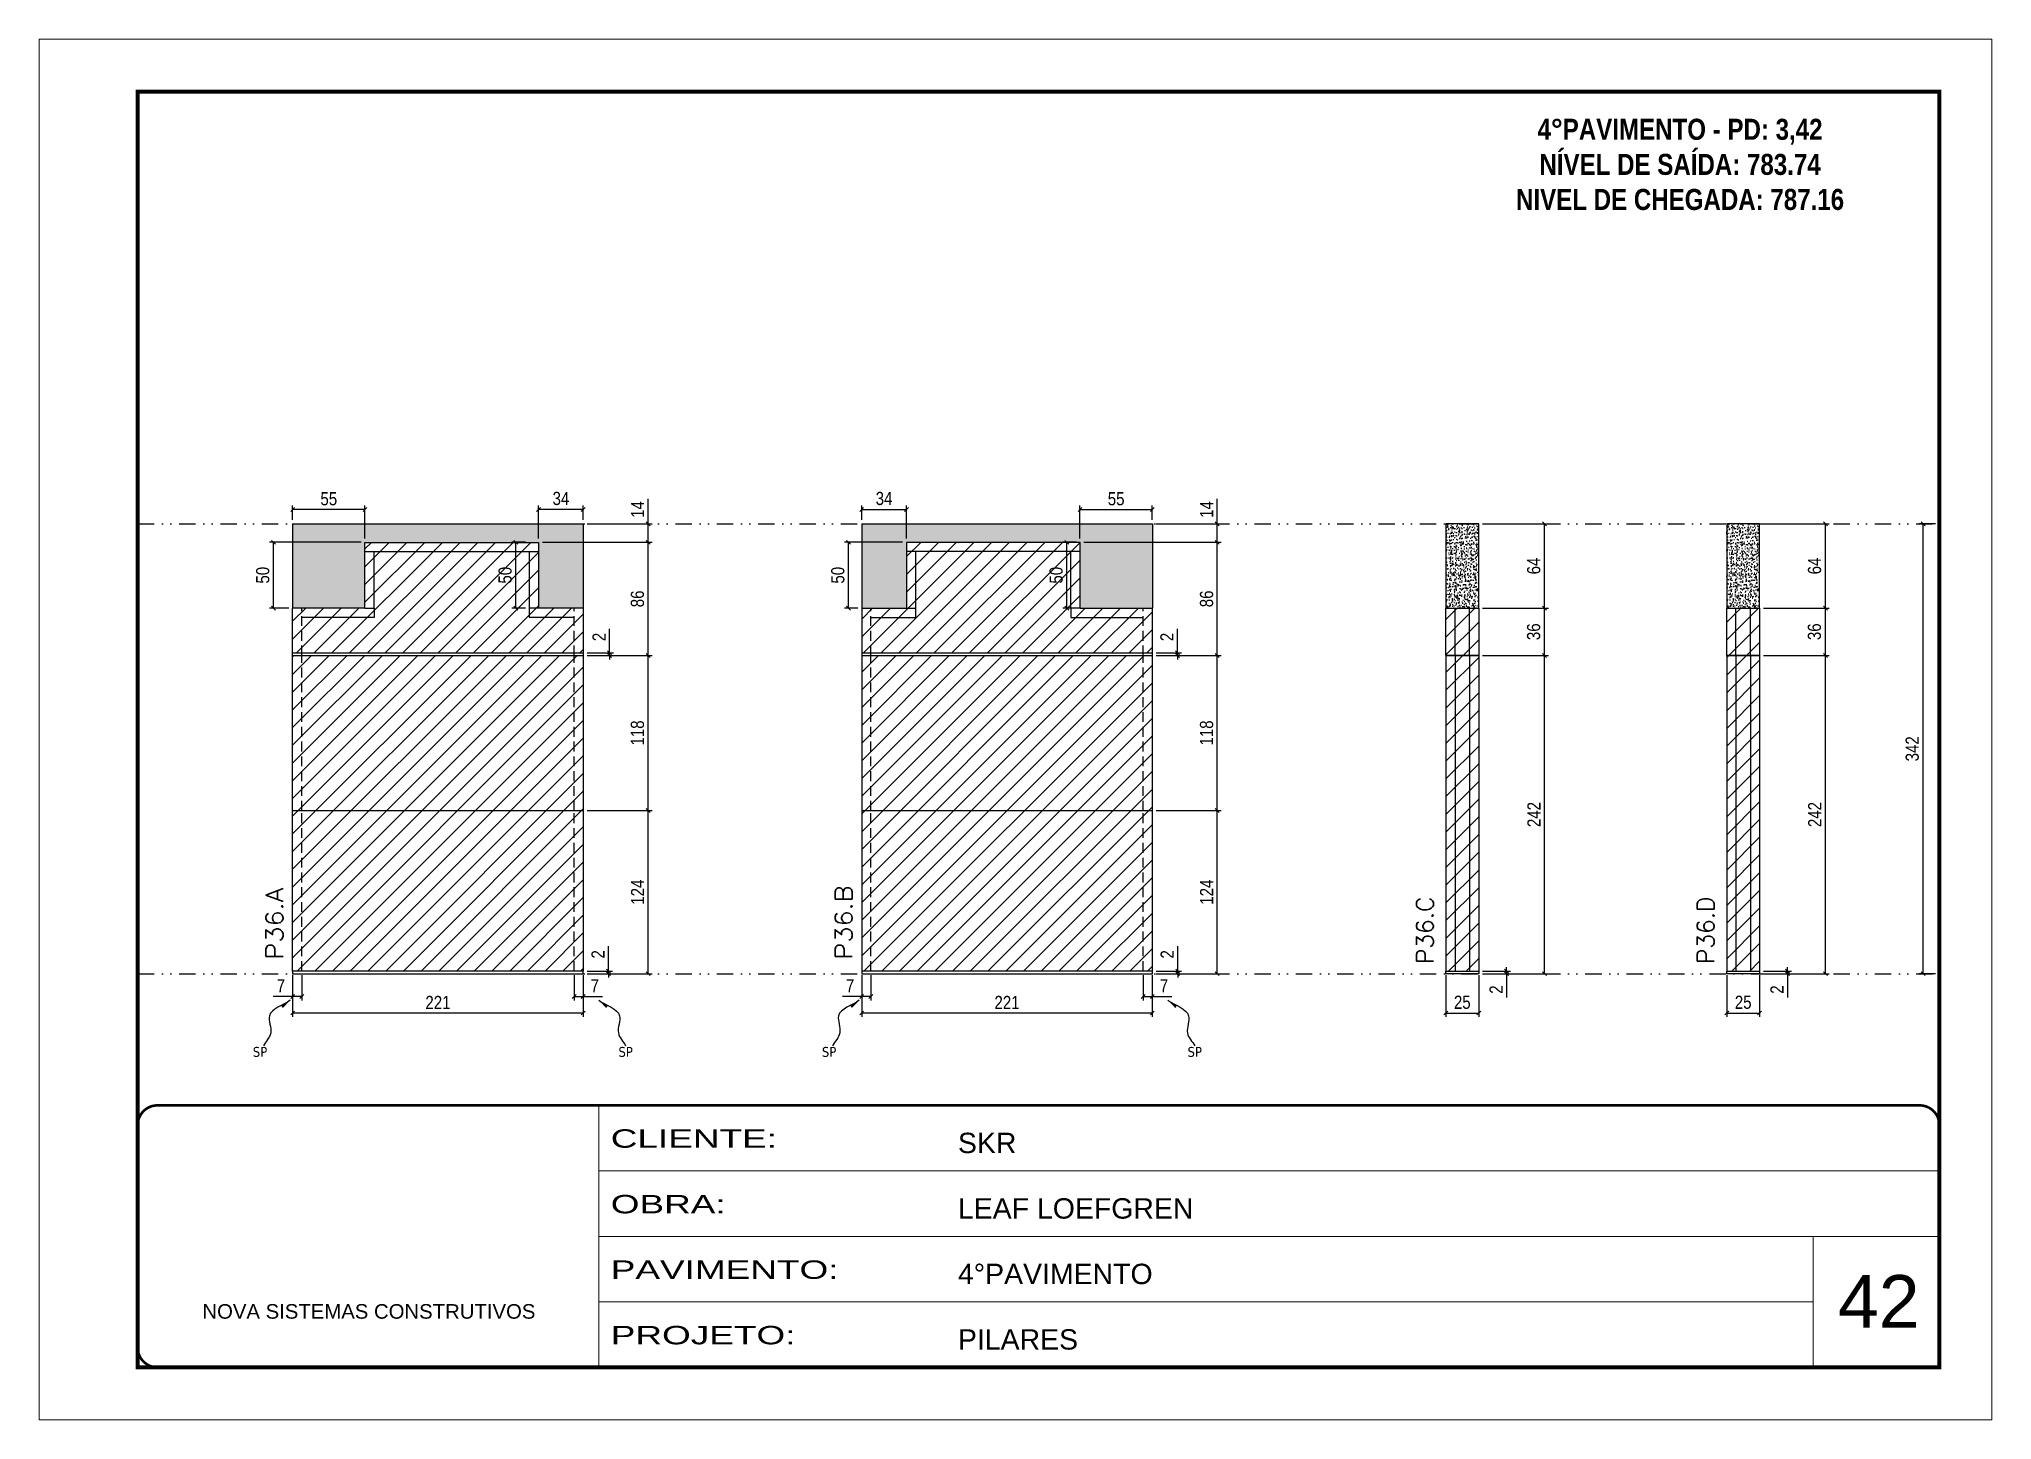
# Model space of a CAD drawing. Extents: x 14400 to 27878, y -21631 to 6985.
# Drawn here: x 15998 to 17483, y -5551 to -4501 of the extents above; entities that cross this region are included whole.
import ezdxf

# ---------------------------------------------------------------- set-up
doc = ezdxf.new("R2010")
doc.units = 0
for name, pattern in [('CONTINUO', [0]), ('DASHED', [0.75, 0.5, -0.25]), ('DIVIDE2', [0.625, 0.25, -0.125, 0, -0.125, 0, -0.125]), ('HIDDEN', [0.375, 0.25, -0.125])]:
    doc.linetypes.add(name, pattern=pattern)
for name, color, linetype, lineweight in [('CARIMBO', 255, 'Continuous', 9), ('Folhas', 255, 'Continuous', 9), ('Hachura', 251, 'Continuous', 9), ('SARRAFO DE PRESSAO', 251, 'DASHED', 9), ('Texto Seção', 7, 'Continuous', 15)]:
    doc.layers.add(name, color=color, linetype=linetype, lineweight=lineweight)
for name, color, linetype in [('COTA', 241, 'Continuous'), ('NOMENCLATURA', 7, 'Continuous'), ('Nível', 160, 'Continuous'), ('Painéis', 200, 'Continuous'), ('SARR_2.2x7', 40, 'Continuous'), ('Sarrafo de Pressão', 42, 'HIDDEN'), ('texto', 7, 'Continuous')]:
    doc.layers.add(name, color=color, linetype=linetype)
doc.styles.add('ARIAL', font='arial.ttf')
doc.styles.add('COTA TECNICA', font='techl___.ttf', dxfattribs={"height": 10})
doc.styles.add('COTA TECNICA-50', font='techl___.ttf', dxfattribs={"height": 10})
doc.styles.add('REGUA-120', font='ROMANS.shx', dxfattribs={"height": 15})
doc.styles.add('ROMANC', font='techb___.ttf', dxfattribs={"height": 2.5})
doc.styles.get("Standard").update_dxf_attribs({"font": 'arial.ttf'})
doc.styles.add('Tecnologia', font='')
doc.styles.get('Tecnologia').set_extended_font_data('Forgotten Futurist')
doc.dimstyles.new('COTA PAINEL-50', dxfattribs={"dimtxt": 10, "dimasz": 3, "dimexe": 3, "dimexo": 3, "dimgap": 3, "dimtad": 1, "dimdec": 1, "dimzin": 12, "dimdsep": 46, "dimtxsty": 'COTA TECNICA-50', "dimblk1": 'OBLIQUE', "dimblk2": 'OBLIQUE', "dimsah": 1, "dimcen": 0.9, "dimclrd": 4, "dimclre": 4, "dimclrt": 240, "dimadec": 1, "dimazin": 3, "dimtfac": 1, "dimtdec": 1, "dimtmove": 0, "dimatfit": 3, "dimfxl": 1, "dimtolj": 1, "dimtzin": 12, "dimarcsym": 0})
doc.dimstyles.new('PAINEL', dxfattribs={"dimtxt": 10, "dimasz": 3, "dimexe": 3, "dimexo": 3, "dimgap": 3, "dimtad": 1, "dimdec": 1, "dimzin": 12, "dimdsep": 46, "dimtxsty": 'COTA TECNICA', "dimblk1": 'OBLIQUE', "dimblk2": 'OBLIQUE', "dimsah": 1, "dimcen": 0.9, "dimclrd": 4, "dimclre": 4, "dimclrt": 240, "dimadec": 1, "dimazin": 3, "dimtfac": 1, "dimtdec": 1, "dimtmove": 0, "dimatfit": 3, "dimfxl": 1, "dimtolj": 1, "dimtzin": 12, "dimarcsym": 0})
doc.dimstyles.get("Standard").update_dxf_attribs({"dimtxt": 0.18, "dimasz": 0.18, "dimexe": 0.18, "dimexo": 0.0625, "dimgap": 0.09, "dimtad": 0, "dimtih": 1, "dimtoh": 1, "dimdec": 4, "dimzin": 0, "dimdsep": 46, "dimtxsty": 'Standard', "dimcen": 0.09, "dimadec": 0, "dimazin": 0, "dimtfac": 1, "dimtdec": 4, "dimtofl": 0, "dimtmove": 0, "dimatfit": 3, "dimfxl": 1, "dimtolj": 1, "dimtzin": 0, "dimarcsym": 0})

msp = doc.modelspace()

# ---------------------------------------------------------------- texts
at = {"layer": 'CARIMBO', "style": 'ARIAL'}
msp.add_text('42', height=40, dxfattribs=at).set_placement((17366.33, -5480.88))
at = {"layer": 'NOMENCLATURA', "color": 2, "insert": (17246.31, -4534.96), "char_height": 16, "attachment_point": 2, "style": 'ROMANC'}
msp.add_mtext_dynamic_manual_height_columns('\\P4°PAVIMENTO - PD: 3,42\\PNÍVEL DE SAÍDA: 783.74\\PNIVEL DE CHEGADA: 787.16', width=432.3511, gutter_width=1, heights=[0], dxfattribs=at)
at = {"layer": 'texto', "color": 0, "char_height": 7.5, "attachment_point": 5}
for insert in [(16166.5, -5271.23), (16444.52, -5271.23), (16599.24, -5271.23), (16877.27, -5271.23)]:
    msp.add_mtext('{\\fTahoma|b0|i0|c0|p34;\\C4;SP}', dxfattribs=dict(at, insert=insert))
at = {"layer": 'Texto Seção', "style": 'REGUA-120', "width": 1.1}
for s, p in [('P36.A', (16184.03, -5200.98)), ('P36.B', (16616.77, -5200.98))]:
    msp.add_text(s, height=13, rotation=90, dxfattribs=at).set_placement(p)
at = {"layer": 'Texto Seção', "char_height": 13, "width": 370.6998, "attachment_point": 7, "rotation": 90, "style": 'REGUA-120'}
for s, insert in [('P36.C', (17058.8, -5204.33)), ('P36.D', (17272.31, -5204.33))]:
    msp.add_mtext(s, dxfattribs=dict(at, insert=insert))

# ---------------------------------------------------------------- blocks, each defined once
blk = doc.blocks.new('9999999999')
at = {"color": 30, "linetype": 'CONTINUO'}
for p, q in [((98564.6, 34230.2), (98564.6, 34429.4)), ((98564.6, 34379.6), (99584, 34379.6)), ((98564.6, 34329.8), (99488, 34329.8)), ((99584, 34329.8), (99488, 34329.8)), ((99488, 34329.8), (99488, 34230.2)), ((98564.6, 34280), (99488, 34280))]:
    blk.add_line(p, q, dxfattribs=at)
at = {"color": 30, "linetype": 'CONTINUO', "const_width": 2}
blk.add_lwpolyline([(99584, 34230.2), (99584, 34414.4, 0.414214), (99569, 34429.4), (98229, 34429.4, 0.414214), (98214, 34414.4), (98214, 34245.2, 0.414214), (98229, 34230.2), (99584, 34230.2)], format="xyb", dxfattribs=at)
at = {"layer": 'Folhas'}
blk.add_lwpolyline([(98139, 34190.2), (99624, 34190.2), (99624, 35240.2), (98139, 35240.2)], close=True, dxfattribs=at)
at = {"layer": 'Folhas', "color": 30, "const_width": 3}
blk.add_lwpolyline([(98214, 34230.2), (99584, 34230.2), (99584, 35200.2), (98214, 35200.2)], close=True, dxfattribs=at)
at = {"color": 7, "linetype": 'Continuous', "ltscale": 5, "style": 'ARIAL'}
for s, height, p in [('SKR', 15.48, (98837.7, 34393.1)), ('LEAF LOEFGREN', 15.483, (98837.7, 34343.3)), ('4°PAVIMENTO', 15.483, (98837.7, 34293.5)), ('NOVA SISTEMAS CONSTRUTIVOS', 11.059, (98263.2, 34267.2)), ('PILARES', 15.48, (98837.7, 34243.7))]:
    blk.add_text(s, height=height, dxfattribs=at).set_placement(p)
at = {"layer": 'Folhas', "color": 7, "style": 'Tecnologia', "width": 1.5}
for s, p in [('CLIENTE:', (98573.7, 34397.2)), ('OBRA:', (98573.7, 34347.3)), ('PAVIMENTO:', (98573.7, 34297.5)), ('PROJETO:', (98573.7, 34247.7))]:
    blk.add_text(s, height=14, dxfattribs=at).set_placement(p)
blk = doc.blocks.new('_Oblique')
at = {"color": 0, "linetype": 'ByBlock', "lineweight": -2}
blk.add_line((-0.5, -0.5), (0.5, 0.5), dxfattribs=at)
blk = doc.blocks.new('*D1681')
at = {"layer": 'COTA', "color": 4, "lineweight": -2, "transparency": 16777216}
for p, q in [((17068.2, -5212.7), (17068.2, -5244.6)), ((17093.2, -5212.7), (17093.2, -5244.6)), ((17068.2, -5241.6), (17093.2, -5241.6))]:
    blk.add_line(p, q, dxfattribs=at)
at = {"layer": 'Defpoints', "color": 0, "transparency": 16777216}
for p in [(17068.2, -5209.7), (17093.2, -5209.7), (17093.2, -5241.6)]:
    blk.add_point(p, dxfattribs=at)
at = {"layer": 'COTA', "color": 4, "lineweight": -2, "transparency": 16777216, "xscale": 3, "yscale": 3, "zscale": 3, "rotation": 180}
blk.add_blockref('_Oblique', (17068.2, -5241.6), dxfattribs=at)
at = {"layer": 'COTA', "color": 4, "lineweight": -2, "transparency": 16777216, "xscale": 3, "yscale": 3, "zscale": 3}
blk.add_blockref('_Oblique', (17093.2, -5241.6), dxfattribs=at)
at = {"layer": 'COTA', "color": 240, "transparency": 16777216, "insert": (17080.7, -5233.5), "char_height": 10, "attachment_point": 5, "style": 'COTA TECNICA'}
blk.add_mtext('\\A1;25', dxfattribs=at)
blk = doc.blocks.new('*D1682')
at = {"layer": 'COTA', "color": 4, "lineweight": -2, "transparency": 16777216}
for p, q in [((17096.2, -5209.7), (17117.4, -5209.7)), ((17096.2, -5211.7), (17117.4, -5211.7)), ((17114.4, -5209.7), (17114.4, -5206.7)), ((17114.4, -5209.7), (17114.4, -5211.7)), ((17114.4, -5211.7), (17114.4, -5229.9))]:
    blk.add_line(p, q, dxfattribs=at)
at = {"layer": 'Defpoints', "color": 0, "transparency": 16777216}
for p in [(17093.2, -5209.7), (17093.2, -5211.7), (17114.4, -5209.7)]:
    blk.add_point(p, dxfattribs=at)
at = {"layer": 'COTA', "color": 4, "lineweight": -2, "transparency": 16777216, "xscale": 3, "yscale": 3, "zscale": 3}
for p, rotation in [((17114.4, -5209.7), 270), ((17114.4, -5211.7), 90)]:
    blk.add_blockref('_Oblique', p, dxfattribs=dict(at, rotation=rotation))
at = {"layer": 'COTA', "color": 240, "transparency": 16777216, "insert": (17106.4, -5223.8), "char_height": 10, "attachment_point": 5, "rotation": 90, "style": 'COTA TECNICA-50'}
blk.add_mtext('\\A1;2', dxfattribs=at)
blk = doc.blocks.new('*D1683')
at = {"layer": 'COTA', "color": 4, "lineweight": -2, "transparency": 16777216}
for p, q in [((17096.2, -4969.7), (17146.2, -4969.7)), ((17143.2, -5211.7), (17143.2, -4969.7)), ((17096.2, -5211.7), (17146.2, -5211.7))]:
    blk.add_line(p, q, dxfattribs=at)
at = {"layer": 'Defpoints', "color": 0, "transparency": 16777216}
for p in [(17093.2, -4969.7), (17143.2, -4969.7), (17093.2, -5211.7)]:
    blk.add_point(p, dxfattribs=at)
at = {"layer": 'COTA', "color": 4, "lineweight": -2, "transparency": 16777216, "xscale": 3, "yscale": 3, "zscale": 3}
for p, rotation in [((17143.2, -4969.7), 90), ((17143.2, -5211.7), 270)]:
    blk.add_blockref('_Oblique', p, dxfattribs=dict(at, rotation=rotation))
at = {"layer": 'COTA', "color": 240, "transparency": 16777216, "insert": (17135.2, -5090.7), "char_height": 10, "attachment_point": 5, "rotation": 90, "style": 'COTA TECNICA-50'}
blk.add_mtext('\\A1;242', dxfattribs=at)
blk = doc.blocks.new('*D1685')
at = {"layer": 'COTA', "color": 4, "lineweight": -2, "transparency": 16777216}
for p, q in [((17096.2, -4869.7), (17146.2, -4869.7)), ((17143.2, -4933.7), (17143.2, -4869.7)), ((17096.2, -4933.7), (17146.2, -4933.7))]:
    blk.add_line(p, q, dxfattribs=at)
at = {"layer": 'Defpoints', "color": 0, "transparency": 16777216}
for p in [(17093.2, -4869.7), (17143.2, -4869.7), (17093.2, -4933.7)]:
    blk.add_point(p, dxfattribs=at)
at = {"layer": 'COTA', "color": 4, "lineweight": -2, "transparency": 16777216, "xscale": 3, "yscale": 3, "zscale": 3}
for p, rotation in [((17143.2, -4869.7), 90), ((17143.2, -4933.7), 270)]:
    blk.add_blockref('_Oblique', p, dxfattribs=dict(at, rotation=rotation))
at = {"layer": 'COTA', "color": 240, "transparency": 16777216, "insert": (17135.1, -4901.7), "char_height": 10, "attachment_point": 5, "rotation": 90, "style": 'COTA TECNICA'}
blk.add_mtext('\\A1;64', dxfattribs=at)
blk = doc.blocks.new('*D1678')
at = {"layer": 'COTA', "color": 4, "lineweight": -2, "transparency": 16777216}
for p, q in [((17281.8, -5212.7), (17281.8, -5244.6)), ((17306.8, -5212.7), (17306.8, -5244.6)), ((17281.8, -5241.6), (17306.8, -5241.6))]:
    blk.add_line(p, q, dxfattribs=at)
at = {"layer": 'Defpoints', "color": 0, "transparency": 16777216}
for p in [(17281.8, -5209.7), (17306.8, -5209.7), (17306.8, -5241.6)]:
    blk.add_point(p, dxfattribs=at)
at = {"layer": 'COTA', "color": 4, "lineweight": -2, "transparency": 16777216, "xscale": 3, "yscale": 3, "zscale": 3, "rotation": 180}
blk.add_blockref('_Oblique', (17281.8, -5241.6), dxfattribs=at)
at = {"layer": 'COTA', "color": 4, "lineweight": -2, "transparency": 16777216, "xscale": 3, "yscale": 3, "zscale": 3}
blk.add_blockref('_Oblique', (17306.8, -5241.6), dxfattribs=at)
at = {"layer": 'COTA', "color": 240, "transparency": 16777216, "insert": (17294.3, -5233.5), "char_height": 10, "attachment_point": 5, "style": 'COTA TECNICA'}
blk.add_mtext('\\A1;25', dxfattribs=at)
blk = doc.blocks.new('*D1679')
at = {"layer": 'COTA', "color": 4, "lineweight": -2, "transparency": 16777216}
for p, q in [((17309.8, -5209.7), (17331, -5209.7)), ((17309.8, -5211.7), (17331, -5211.7)), ((17328, -5209.7), (17328, -5206.7)), ((17328, -5209.7), (17328, -5211.7)), ((17328, -5211.7), (17328, -5229.9))]:
    blk.add_line(p, q, dxfattribs=at)
at = {"layer": 'Defpoints', "color": 0, "transparency": 16777216}
for p in [(17306.8, -5209.7), (17306.8, -5211.7), (17328, -5209.7)]:
    blk.add_point(p, dxfattribs=at)
at = {"layer": 'COTA', "color": 4, "lineweight": -2, "transparency": 16777216, "xscale": 3, "yscale": 3, "zscale": 3}
for p, rotation in [((17328, -5209.7), 270), ((17328, -5211.7), 90)]:
    blk.add_blockref('_Oblique', p, dxfattribs=dict(at, rotation=rotation))
at = {"layer": 'COTA', "color": 240, "transparency": 16777216, "insert": (17320, -5223.8), "char_height": 10, "attachment_point": 5, "rotation": 90, "style": 'COTA TECNICA-50'}
blk.add_mtext('\\A1;2', dxfattribs=at)
blk = doc.blocks.new('*D1680')
at = {"layer": 'COTA', "color": 4, "lineweight": -2, "transparency": 16777216}
for p, q in [((17309.8, -4969.7), (17359.8, -4969.7)), ((17356.8, -5211.7), (17356.8, -4969.7)), ((17309.8, -5211.7), (17359.8, -5211.7))]:
    blk.add_line(p, q, dxfattribs=at)
at = {"layer": 'Defpoints', "color": 0, "transparency": 16777216}
for p in [(17306.8, -4969.7), (17356.8, -4969.7), (17306.8, -5211.7)]:
    blk.add_point(p, dxfattribs=at)
at = {"layer": 'COTA', "color": 4, "lineweight": -2, "transparency": 16777216, "xscale": 3, "yscale": 3, "zscale": 3}
for p, rotation in [((17356.8, -4969.7), 90), ((17356.8, -5211.7), 270)]:
    blk.add_blockref('_Oblique', p, dxfattribs=dict(at, rotation=rotation))
at = {"layer": 'COTA', "color": 240, "transparency": 16777216, "insert": (17348.7, -5090.7), "char_height": 10, "attachment_point": 5, "rotation": 90, "style": 'COTA TECNICA-50'}
blk.add_mtext('\\A1;242', dxfattribs=at)
blk = doc.blocks.new('*D1684')
at = {"layer": 'COTA', "color": 4, "lineweight": -2, "transparency": 16777216}
for p, q in [((17309.8, -4869.7), (17359.8, -4869.7)), ((17356.8, -4933.7), (17356.8, -4869.7)), ((17309.8, -4933.7), (17359.8, -4933.7))]:
    blk.add_line(p, q, dxfattribs=at)
at = {"layer": 'Defpoints', "color": 0, "transparency": 16777216}
for p in [(17306.8, -4869.7), (17356.8, -4869.7), (17306.8, -4933.7)]:
    blk.add_point(p, dxfattribs=at)
at = {"layer": 'COTA', "color": 4, "lineweight": -2, "transparency": 16777216, "xscale": 3, "yscale": 3, "zscale": 3}
for p, rotation in [((17356.8, -4869.7), 90), ((17356.8, -4933.7), 270)]:
    blk.add_blockref('_Oblique', p, dxfattribs=dict(at, rotation=rotation))
at = {"layer": 'COTA', "color": 240, "transparency": 16777216, "insert": (17348.6, -4901.7), "char_height": 10, "attachment_point": 5, "rotation": 90, "style": 'COTA TECNICA'}
blk.add_mtext('\\A1;64', dxfattribs=at)
blk = doc.blocks.new('*D1969')
at = {"layer": 'COTA', "color": 4, "lineweight": -2, "transparency": 16777216}
for p, q in [((17440.5, -4869.7), (17428.1, -4869.7)), ((17431.1, -5211.7), (17431.1, -4869.7)), ((17440.5, -5211.7), (17428.1, -5211.7))]:
    blk.add_line(p, q, dxfattribs=at)
at = {"layer": 'Defpoints', "color": 0, "transparency": 16777216}
for p in [(17431.1, -4869.7), (17443.5, -4869.7), (17443.5, -5211.7)]:
    blk.add_point(p, dxfattribs=at)
at = {"layer": 'COTA', "color": 4, "lineweight": -2, "transparency": 16777216, "xscale": 3, "yscale": 3, "zscale": 3}
for p, rotation in [((17431.1, -4869.7), 90), ((17431.1, -5211.7), 270)]:
    blk.add_blockref('_Oblique', p, dxfattribs=dict(at, rotation=rotation))
at = {"layer": 'COTA', "color": 240, "transparency": 16777216, "insert": (17422.9, -5040.7), "char_height": 10, "attachment_point": 5, "rotation": 90, "style": 'COTA TECNICA'}
blk.add_mtext('\\A1;342', dxfattribs=at)
blk = doc.blocks.new('*D1970')
at = {"layer": 'COTA', "color": 4, "lineweight": -2, "transparency": 16777216}
for p, q in [((16191.3, -5212.7), (16191.3, -5244.6)), ((16412.3, -5212.7), (16412.3, -5244.6)), ((16412.3, -5241.6), (16191.3, -5241.6))]:
    blk.add_line(p, q, dxfattribs=at)
at = {"layer": 'Defpoints', "color": 0, "transparency": 16777216}
for p in [(16191.3, -5209.7), (16412.3, -5209.7), (16191.3, -5241.6)]:
    blk.add_point(p, dxfattribs=at)
at = {"layer": 'COTA', "color": 4, "lineweight": -2, "transparency": 16777216, "xscale": 3, "yscale": 3, "zscale": 3, "rotation": 180}
blk.add_blockref('_Oblique', (16191.3, -5241.6), dxfattribs=at)
at = {"layer": 'COTA', "color": 4, "lineweight": -2, "transparency": 16777216, "xscale": 3, "yscale": 3, "zscale": 3}
blk.add_blockref('_Oblique', (16412.3, -5241.6), dxfattribs=at)
at = {"layer": 'COTA', "color": 240, "transparency": 16777216, "insert": (16301.8, -5233.6), "char_height": 10, "attachment_point": 5, "style": 'COTA TECNICA'}
blk.add_mtext('\\A1;221', dxfattribs=at)
blk = doc.blocks.new('*D1971')
at = {"layer": 'COTA', "color": 4, "lineweight": -2, "transparency": 16777216}
for p, q in [((16405.3, -5212.7), (16405.3, -5232)), ((16412.3, -5214.7), (16412.3, -5232)), ((16405.3, -5229), (16412.3, -5229)), ((16412.3, -5229), (16427, -5229))]:
    blk.add_line(p, q, dxfattribs=at)
at = {"layer": 'Defpoints', "color": 0, "transparency": 16777216}
for p in [(16405.3, -5209.7), (16412.3, -5211.7), (16412.3, -5229)]:
    blk.add_point(p, dxfattribs=at)
at = {"layer": 'COTA', "color": 4, "lineweight": -2, "transparency": 16777216, "xscale": 3, "yscale": 3, "zscale": 3, "rotation": 180}
blk.add_blockref('_Oblique', (16405.3, -5229), dxfattribs=at)
at = {"layer": 'COTA', "color": 4, "lineweight": -2, "transparency": 16777216, "xscale": 3, "yscale": 3, "zscale": 3}
blk.add_blockref('_Oblique', (16412.3, -5229), dxfattribs=at)
at = {"layer": 'COTA', "color": 240, "transparency": 16777216, "insert": (16421.1, -5220.9), "char_height": 10, "attachment_point": 5, "style": 'COTA TECNICA-50'}
blk.add_mtext('\\A1;7', dxfattribs=at)
blk = doc.blocks.new('*D1972')
at = {"layer": 'COTA', "color": 4, "lineweight": -2, "transparency": 16777216}
for p, q in [((16191.3, -5214.7), (16191.3, -5232)), ((16198.3, -5212.7), (16198.3, -5232)), ((16191.3, -5229), (16176.5, -5229)), ((16198.3, -5229), (16191.3, -5229))]:
    blk.add_line(p, q, dxfattribs=at)
at = {"layer": 'Defpoints', "color": 0, "transparency": 16777216}
for p in [(16191.3, -5211.7), (16198.3, -5209.7), (16191.3, -5229)]:
    blk.add_point(p, dxfattribs=at)
at = {"layer": 'COTA', "color": 4, "lineweight": -2, "transparency": 16777216, "xscale": 3, "yscale": 3, "zscale": 3, "rotation": 180}
blk.add_blockref('_Oblique', (16191.3, -5229), dxfattribs=at)
at = {"layer": 'COTA', "color": 4, "lineweight": -2, "transparency": 16777216, "xscale": 3, "yscale": 3, "zscale": 3}
blk.add_blockref('_Oblique', (16198.3, -5229), dxfattribs=at)
at = {"layer": 'COTA', "color": 240, "transparency": 16777216, "insert": (16182.4, -5220.9), "char_height": 10, "attachment_point": 5, "style": 'COTA TECNICA-50'}
blk.add_mtext('\\A1;7', dxfattribs=at)
blk = doc.blocks.new('*D1973')
at = {"layer": 'COTA', "color": 4, "lineweight": -2, "transparency": 16777216}
for p, q in [((16431.5, -5209.7), (16431.5, -5190.9)), ((16415.3, -5209.7), (16434.5, -5209.7)), ((16415.3, -5211.7), (16434.5, -5211.7)), ((16431.5, -5211.7), (16431.5, -5209.7)), ((16431.5, -5211.7), (16431.5, -5214.7))]:
    blk.add_line(p, q, dxfattribs=at)
at = {"layer": 'Defpoints', "color": 0, "transparency": 16777216}
for p in [(16412.3, -5209.7), (16412.3, -5211.7), (16431.5, -5211.7)]:
    blk.add_point(p, dxfattribs=at)
at = {"layer": 'COTA', "color": 4, "lineweight": -2, "transparency": 16777216, "xscale": 3, "yscale": 3, "zscale": 3}
for p, rotation in [((16431.5, -5209.7), 270), ((16431.5, -5211.7), 90)]:
    blk.add_blockref('_Oblique', p, dxfattribs=dict(at, rotation=rotation))
at = {"layer": 'COTA', "color": 240, "transparency": 16777216, "insert": (16423.5, -5197), "char_height": 10, "attachment_point": 5, "rotation": 90, "style": 'COTA TECNICA-50'}
blk.add_mtext('\\A1;2', dxfattribs=at)
blk = doc.blocks.new('*D1974')
at = {"layer": 'COTA', "color": 4, "linetype": 'ByBlock', "lineweight": -2, "transparency": 16777216}
for p, q in [((16415.3, -5087.7), (16464.6, -5087.7)), ((16461.6, -5211.7), (16461.6, -5087.7)), ((16415.3, -5211.7), (16464.6, -5211.7))]:
    blk.add_line(p, q, dxfattribs=at)
at = {"layer": 'Defpoints', "color": 0, "linetype": 'ByBlock', "transparency": 16777216}
for p in [(16412.3, -5087.7), (16461.6, -5087.7), (16412.3, -5211.7)]:
    blk.add_point(p, dxfattribs=at)
at = {"layer": 'COTA', "color": 4, "linetype": 'ByBlock', "lineweight": -2, "transparency": 16777216, "xscale": 3, "yscale": 3, "zscale": 3}
for p, rotation in [((16461.6, -5087.7), 90), ((16461.6, -5211.7), 270)]:
    blk.add_blockref('_Oblique', p, dxfattribs=dict(at, rotation=rotation))
at = {"layer": 'COTA', "color": 240, "linetype": 'ByBlock', "transparency": 16777216, "insert": (16453.6, -5149.7), "char_height": 10, "attachment_point": 5, "rotation": 90, "style": 'COTA TECNICA'}
blk.add_mtext('\\A1;124', dxfattribs=at)
blk = doc.blocks.new('*D1975')
at = {"layer": 'COTA', "color": 4, "linetype": 'ByBlock', "lineweight": -2, "transparency": 16777216}
for p, q in [((16415.3, -5087.7), (16464.6, -5087.7)), ((16461.6, -5211.7), (16461.6, -5087.7)), ((16415.3, -5211.7), (16464.6, -5211.7))]:
    blk.add_line(p, q, dxfattribs=at)
at = {"layer": 'Defpoints', "color": 0, "linetype": 'ByBlock', "transparency": 16777216}
for p in [(16412.3, -5087.7), (16461.6, -5087.7), (16412.3, -5211.7)]:
    blk.add_point(p, dxfattribs=at)
at = {"layer": 'COTA', "color": 4, "linetype": 'ByBlock', "lineweight": -2, "transparency": 16777216, "xscale": 3, "yscale": 3, "zscale": 3}
for p, rotation in [((16461.6, -5087.7), 90), ((16461.6, -5211.7), 270)]:
    blk.add_blockref('_Oblique', p, dxfattribs=dict(at, rotation=rotation))
at = {"layer": 'COTA', "color": 240, "linetype": 'ByBlock', "transparency": 16777216, "insert": (16453.6, -5149.7), "char_height": 10, "attachment_point": 5, "rotation": 90, "style": 'COTA TECNICA'}
blk.add_mtext('\\A1;124', dxfattribs=at)
blk = doc.blocks.new('*D1976')
at = {"layer": 'COTA', "color": 4, "lineweight": -2, "transparency": 16777216}
for p, q in [((16415.3, -4969.7), (16464.6, -4969.7)), ((16461.6, -5087.7), (16461.6, -4969.7)), ((16415.3, -5087.7), (16464.6, -5087.7))]:
    blk.add_line(p, q, dxfattribs=at)
at = {"layer": 'Defpoints', "color": 0, "transparency": 16777216}
for p in [(16412.3, -4969.7), (16461.6, -4969.7), (16412.3, -5087.7)]:
    blk.add_point(p, dxfattribs=at)
at = {"layer": 'COTA', "color": 4, "lineweight": -2, "transparency": 16777216, "xscale": 3, "yscale": 3, "zscale": 3}
for p, rotation in [((16461.6, -4969.7), 90), ((16461.6, -5087.7), 270)]:
    blk.add_blockref('_Oblique', p, dxfattribs=dict(at, rotation=rotation))
at = {"layer": 'COTA', "color": 240, "transparency": 16777216, "insert": (16453.5, -5028.7), "char_height": 10, "attachment_point": 5, "rotation": 90, "style": 'COTA TECNICA'}
blk.add_mtext('\\A1;118', dxfattribs=at)
blk = doc.blocks.new('*D1977')
at = {"layer": 'COTA', "color": 4, "lineweight": -2, "transparency": 16777216}
for p, q in [((16378.3, -4880.7), (16378.3, -4855.7)), ((16412.3, -4866.7), (16412.3, -4855.7)), ((16412.3, -4858.7), (16378.3, -4858.7))]:
    blk.add_line(p, q, dxfattribs=at)
at = {"layer": 'Defpoints', "color": 0, "transparency": 16777216}
for p in [(16378.3, -4858.7), (16412.3, -4869.7), (16378.3, -4883.7)]:
    blk.add_point(p, dxfattribs=at)
at = {"layer": 'COTA', "color": 4, "lineweight": -2, "transparency": 16777216, "xscale": 3, "yscale": 3, "zscale": 3, "rotation": 180}
blk.add_blockref('_Oblique', (16378.3, -4858.7), dxfattribs=at)
at = {"layer": 'COTA', "color": 4, "lineweight": -2, "transparency": 16777216, "xscale": 3, "yscale": 3, "zscale": 3}
blk.add_blockref('_Oblique', (16412.3, -4858.7), dxfattribs=at)
at = {"layer": 'COTA', "color": 240, "transparency": 16777216, "insert": (16395.3, -4850.4), "char_height": 10, "attachment_point": 5, "style": 'COTA TECNICA'}
blk.add_mtext('\\A1;34', dxfattribs=at)
blk = doc.blocks.new('*D1978')
at = {"layer": 'COTA', "color": 4, "lineweight": -2, "transparency": 16777216}
for p, q in [((16243.3, -4883.7), (16173.7, -4883.7)), ((16176.7, -4933.7), (16176.7, -4883.7)), ((16188.3, -4933.7), (16173.7, -4933.7))]:
    blk.add_line(p, q, dxfattribs=at)
at = {"layer": 'Defpoints', "color": 0, "transparency": 16777216}
for p in [(16176.7, -4883.7), (16246.3, -4883.7), (16191.3, -4933.7)]:
    blk.add_point(p, dxfattribs=at)
at = {"layer": 'COTA', "color": 4, "lineweight": -2, "transparency": 16777216, "xscale": 3, "yscale": 3, "zscale": 3}
for p, rotation in [((16176.7, -4883.7), 90), ((16176.7, -4933.7), 270)]:
    blk.add_blockref('_Oblique', p, dxfattribs=dict(at, rotation=rotation))
at = {"layer": 'COTA', "color": 240, "transparency": 16777216, "insert": (16168.6, -4908.7), "char_height": 10, "attachment_point": 5, "rotation": 90, "style": 'COTA TECNICA'}
blk.add_mtext('\\A1;50', dxfattribs=at)
blk = doc.blocks.new('*D1979')
at = {"layer": 'COTA', "color": 4, "lineweight": -2, "transparency": 16777216}
for p, q in [((16368.3, -4883.7), (16358, -4883.7)), ((16361, -4933.7), (16361, -4883.7)), ((16368.3, -4933.7), (16358, -4933.7))]:
    blk.add_line(p, q, dxfattribs=at)
at = {"layer": 'Defpoints', "color": 0, "transparency": 16777216}
for p in [(16361, -4883.7), (16371.3, -4883.7), (16371.3, -4933.7)]:
    blk.add_point(p, dxfattribs=at)
at = {"layer": 'COTA', "color": 4, "lineweight": -2, "transparency": 16777216, "xscale": 3, "yscale": 3, "zscale": 3}
for p, rotation in [((16361, -4883.7), 90), ((16361, -4933.7), 270)]:
    blk.add_blockref('_Oblique', p, dxfattribs=dict(at, rotation=rotation))
at = {"layer": 'COTA', "color": 240, "transparency": 16777216, "insert": (16352.9, -4908.7), "char_height": 10, "attachment_point": 5, "rotation": 90, "style": 'COTA TECNICA'}
blk.add_mtext('\\A1;50', dxfattribs=at)
blk = doc.blocks.new('*D1980')
at = {"layer": 'COTA', "color": 4, "lineweight": -2, "transparency": 16777216}
for p, q in [((16381.3, -4883.7), (16464.6, -4883.7)), ((16461.6, -4969.7), (16461.6, -4883.7)), ((16415.3, -4969.7), (16464.6, -4969.7))]:
    blk.add_line(p, q, dxfattribs=at)
at = {"layer": 'Defpoints', "color": 0, "transparency": 16777216}
for p in [(16378.3, -4883.7), (16461.6, -4883.7), (16412.3, -4969.7)]:
    blk.add_point(p, dxfattribs=at)
at = {"layer": 'COTA', "color": 4, "lineweight": -2, "transparency": 16777216, "xscale": 3, "yscale": 3, "zscale": 3}
for p, rotation in [((16461.6, -4883.7), 90), ((16461.6, -4969.7), 270)]:
    blk.add_blockref('_Oblique', p, dxfattribs=dict(at, rotation=rotation))
at = {"layer": 'COTA', "color": 240, "transparency": 16777216, "insert": (16453.5, -4926.7), "char_height": 10, "attachment_point": 5, "rotation": 90, "style": 'COTA TECNICA'}
blk.add_mtext('\\A1;86', dxfattribs=at)
blk = doc.blocks.new('*D1981')
at = {"layer": 'COTA', "color": 4, "lineweight": -2, "transparency": 16777216}
for p, q in [((16461.6, -4869.7), (16461.6, -4850.6)), ((16415.3, -4869.7), (16464.6, -4869.7)), ((16461.6, -4883.7), (16461.6, -4869.7)), ((16381.3, -4883.7), (16464.6, -4883.7))]:
    blk.add_line(p, q, dxfattribs=at)
at = {"layer": 'Defpoints', "color": 0, "transparency": 16777216}
for p in [(16412.3, -4869.7), (16461.6, -4869.7), (16378.3, -4883.7)]:
    blk.add_point(p, dxfattribs=at)
at = {"layer": 'COTA', "color": 4, "lineweight": -2, "transparency": 16777216, "xscale": 3, "yscale": 3, "zscale": 3}
for p, rotation in [((16461.6, -4869.7), 90), ((16461.6, -4883.7), 270)]:
    blk.add_blockref('_Oblique', p, dxfattribs=dict(at, rotation=rotation))
at = {"layer": 'COTA', "color": 240, "transparency": 16777216, "insert": (16453.6, -4858.7), "char_height": 10, "attachment_point": 5, "rotation": 90, "style": 'COTA TECNICA'}
blk.add_mtext('\\A1;14', dxfattribs=at)
blk = doc.blocks.new('*D1982')
at = {"layer": 'COTA', "color": 4, "lineweight": -2, "transparency": 16777216}
for p, q in [((17096.2, -4933.7), (17146.2, -4933.7)), ((17143.2, -4969.7), (17143.2, -4933.7)), ((17096.2, -4969.7), (17146.2, -4969.7))]:
    blk.add_line(p, q, dxfattribs=at)
at = {"layer": 'Defpoints', "color": 0, "transparency": 16777216}
for p in [(17093.2, -4933.7), (17143.2, -4933.7), (17093.2, -4969.7)]:
    blk.add_point(p, dxfattribs=at)
at = {"layer": 'COTA', "color": 4, "lineweight": -2, "transparency": 16777216, "xscale": 3, "yscale": 3, "zscale": 3}
for p, rotation in [((17143.2, -4933.7), 90), ((17143.2, -4969.7), 270)]:
    blk.add_blockref('_Oblique', p, dxfattribs=dict(at, rotation=rotation))
at = {"layer": 'COTA', "color": 240, "transparency": 16777216, "insert": (17135, -4951.7), "char_height": 10, "attachment_point": 5, "rotation": 90, "style": 'COTA TECNICA'}
blk.add_mtext('\\A1;36', dxfattribs=at)
blk = doc.blocks.new('*D1983')
at = {"layer": 'COTA', "color": 4, "lineweight": -2, "transparency": 16777216}
for p, q in [((17309.8, -4933.7), (17359.8, -4933.7)), ((17356.8, -4969.7), (17356.8, -4933.7)), ((17309.8, -4969.7), (17359.8, -4969.7))]:
    blk.add_line(p, q, dxfattribs=at)
at = {"layer": 'Defpoints', "color": 0, "transparency": 16777216}
for p in [(17306.8, -4933.7), (17356.8, -4933.7), (17306.8, -4969.7)]:
    blk.add_point(p, dxfattribs=at)
at = {"layer": 'COTA', "color": 4, "lineweight": -2, "transparency": 16777216, "xscale": 3, "yscale": 3, "zscale": 3}
for p, rotation in [((17356.8, -4933.7), 90), ((17356.8, -4969.7), 270)]:
    blk.add_blockref('_Oblique', p, dxfattribs=dict(at, rotation=rotation))
at = {"layer": 'COTA', "color": 240, "transparency": 16777216, "insert": (17348.5, -4951.7), "char_height": 10, "attachment_point": 5, "rotation": 90, "style": 'COTA TECNICA'}
blk.add_mtext('\\A1;36', dxfattribs=at)
blk = doc.blocks.new('*D2202')
at = {"layer": 'COTA', "color": 4, "lineweight": -2, "transparency": 16777216}
for p, q in [((16432.3, -4967.7), (16432.3, -4949.6)), ((16415.3, -4967.7), (16435.3, -4967.7)), ((16415.3, -4969.7), (16435.3, -4969.7)), ((16432.3, -4969.7), (16432.3, -4967.7)), ((16432.3, -4969.7), (16432.3, -4972.7))]:
    blk.add_line(p, q, dxfattribs=at)
at = {"layer": 'Defpoints', "color": 0, "transparency": 16777216}
for p in [(16412.3, -4967.7), (16412.3, -4969.7), (16432.3, -4967.7)]:
    blk.add_point(p, dxfattribs=at)
at = {"layer": 'COTA', "color": 4, "lineweight": -2, "transparency": 16777216, "xscale": 3, "yscale": 3, "zscale": 3}
for p, rotation in [((16432.3, -4967.7), 270), ((16432.3, -4969.7), 90)]:
    blk.add_blockref('_Oblique', p, dxfattribs=dict(at, rotation=rotation))
at = {"layer": 'COTA', "color": 240, "transparency": 16777216, "insert": (16424.3, -4955.7), "char_height": 10, "attachment_point": 5, "rotation": 90, "style": 'COTA TECNICA'}
blk.add_mtext('\\A1;2', dxfattribs=at)
blk = doc.blocks.new('*D2383')
at = {"layer": 'COTA', "color": 4, "lineweight": -2, "transparency": 16777216}
for p, q in [((16624, -5212.7), (16624, -5244.6)), ((16845, -5212.7), (16845, -5244.6)), ((16845, -5241.6), (16624, -5241.6))]:
    blk.add_line(p, q, dxfattribs=at)
at = {"layer": 'Defpoints', "color": 0, "transparency": 16777216}
for p in [(16624, -5209.7), (16845, -5209.7), (16624, -5241.6)]:
    blk.add_point(p, dxfattribs=at)
at = {"layer": 'COTA', "color": 4, "lineweight": -2, "transparency": 16777216, "xscale": 3, "yscale": 3, "zscale": 3, "rotation": 180}
blk.add_blockref('_Oblique', (16624, -5241.6), dxfattribs=at)
at = {"layer": 'COTA', "color": 4, "lineweight": -2, "transparency": 16777216, "xscale": 3, "yscale": 3, "zscale": 3}
blk.add_blockref('_Oblique', (16845, -5241.6), dxfattribs=at)
at = {"layer": 'COTA', "color": 240, "transparency": 16777216, "insert": (16734.5, -5233.6), "char_height": 10, "attachment_point": 5, "style": 'COTA TECNICA'}
blk.add_mtext('\\A1;221', dxfattribs=at)
blk = doc.blocks.new('*D2384')
at = {"layer": 'COTA', "color": 4, "lineweight": -2, "transparency": 16777216}
for p, q in [((16838, -5212.7), (16838, -5232)), ((16845, -5214.7), (16845, -5232)), ((16838, -5229), (16845, -5229)), ((16845, -5229), (16859.8, -5229))]:
    blk.add_line(p, q, dxfattribs=at)
at = {"layer": 'Defpoints', "color": 0, "transparency": 16777216}
for p in [(16838, -5209.7), (16845, -5211.7), (16845, -5229)]:
    blk.add_point(p, dxfattribs=at)
at = {"layer": 'COTA', "color": 4, "lineweight": -2, "transparency": 16777216, "xscale": 3, "yscale": 3, "zscale": 3, "rotation": 180}
blk.add_blockref('_Oblique', (16838, -5229), dxfattribs=at)
at = {"layer": 'COTA', "color": 4, "lineweight": -2, "transparency": 16777216, "xscale": 3, "yscale": 3, "zscale": 3}
blk.add_blockref('_Oblique', (16845, -5229), dxfattribs=at)
at = {"layer": 'COTA', "color": 240, "transparency": 16777216, "insert": (16853.9, -5220.9), "char_height": 10, "attachment_point": 5, "style": 'COTA TECNICA-50'}
blk.add_mtext('\\A1;7', dxfattribs=at)
blk = doc.blocks.new('*D2385')
at = {"layer": 'COTA', "color": 4, "lineweight": -2, "transparency": 16777216}
for p, q in [((16624, -5214.7), (16624, -5232)), ((16631, -5212.7), (16631, -5232)), ((16624, -5229), (16609.3, -5229)), ((16631, -5229), (16624, -5229))]:
    blk.add_line(p, q, dxfattribs=at)
at = {"layer": 'Defpoints', "color": 0, "transparency": 16777216}
for p in [(16624, -5211.7), (16631, -5209.7), (16624, -5229)]:
    blk.add_point(p, dxfattribs=at)
at = {"layer": 'COTA', "color": 4, "lineweight": -2, "transparency": 16777216, "xscale": 3, "yscale": 3, "zscale": 3, "rotation": 180}
blk.add_blockref('_Oblique', (16624, -5229), dxfattribs=at)
at = {"layer": 'COTA', "color": 4, "lineweight": -2, "transparency": 16777216, "xscale": 3, "yscale": 3, "zscale": 3}
blk.add_blockref('_Oblique', (16631, -5229), dxfattribs=at)
at = {"layer": 'COTA', "color": 240, "transparency": 16777216, "insert": (16615.2, -5220.9), "char_height": 10, "attachment_point": 5, "style": 'COTA TECNICA-50'}
blk.add_mtext('\\A1;7', dxfattribs=at)
blk = doc.blocks.new('*D2386')
at = {"layer": 'COTA', "color": 4, "lineweight": -2, "transparency": 16777216}
for p, q in [((16864.3, -5209.7), (16864.3, -5190.9)), ((16848, -5209.7), (16867.3, -5209.7)), ((16848, -5211.7), (16867.3, -5211.7)), ((16864.3, -5211.7), (16864.3, -5209.7)), ((16864.3, -5211.7), (16864.3, -5214.7))]:
    blk.add_line(p, q, dxfattribs=at)
at = {"layer": 'Defpoints', "color": 0, "transparency": 16777216}
for p in [(16845, -5209.7), (16845, -5211.7), (16864.3, -5211.7)]:
    blk.add_point(p, dxfattribs=at)
at = {"layer": 'COTA', "color": 4, "lineweight": -2, "transparency": 16777216, "xscale": 3, "yscale": 3, "zscale": 3}
for p, rotation in [((16864.3, -5209.7), 270), ((16864.3, -5211.7), 90)]:
    blk.add_blockref('_Oblique', p, dxfattribs=dict(at, rotation=rotation))
at = {"layer": 'COTA', "color": 240, "transparency": 16777216, "insert": (16856.3, -5197), "char_height": 10, "attachment_point": 5, "rotation": 90, "style": 'COTA TECNICA-50'}
blk.add_mtext('\\A1;2', dxfattribs=at)
blk = doc.blocks.new('*D2387')
at = {"layer": 'COTA', "color": 4, "linetype": 'ByBlock', "lineweight": -2, "transparency": 16777216}
for p, q in [((16848, -5087.7), (16897.4, -5087.7)), ((16894.4, -5211.7), (16894.4, -5087.7)), ((16848, -5211.7), (16897.4, -5211.7))]:
    blk.add_line(p, q, dxfattribs=at)
at = {"layer": 'Defpoints', "color": 0, "linetype": 'ByBlock', "transparency": 16777216}
for p in [(16845, -5087.7), (16894.4, -5087.7), (16845, -5211.7)]:
    blk.add_point(p, dxfattribs=at)
at = {"layer": 'COTA', "color": 4, "linetype": 'ByBlock', "lineweight": -2, "transparency": 16777216, "xscale": 3, "yscale": 3, "zscale": 3}
for p, rotation in [((16894.4, -5087.7), 90), ((16894.4, -5211.7), 270)]:
    blk.add_blockref('_Oblique', p, dxfattribs=dict(at, rotation=rotation))
at = {"layer": 'COTA', "color": 240, "linetype": 'ByBlock', "transparency": 16777216, "insert": (16886.3, -5149.7), "char_height": 10, "attachment_point": 5, "rotation": 90, "style": 'COTA TECNICA'}
blk.add_mtext('\\A1;124', dxfattribs=at)
blk = doc.blocks.new('*D2388')
at = {"layer": 'COTA', "color": 4, "linetype": 'ByBlock', "lineweight": -2, "transparency": 16777216}
for p, q in [((16848, -5087.7), (16897.4, -5087.7)), ((16894.4, -5211.7), (16894.4, -5087.7)), ((16848, -5211.7), (16897.4, -5211.7))]:
    blk.add_line(p, q, dxfattribs=at)
at = {"layer": 'Defpoints', "color": 0, "linetype": 'ByBlock', "transparency": 16777216}
for p in [(16845, -5087.7), (16894.4, -5087.7), (16845, -5211.7)]:
    blk.add_point(p, dxfattribs=at)
at = {"layer": 'COTA', "color": 4, "linetype": 'ByBlock', "lineweight": -2, "transparency": 16777216, "xscale": 3, "yscale": 3, "zscale": 3}
for p, rotation in [((16894.4, -5087.7), 90), ((16894.4, -5211.7), 270)]:
    blk.add_blockref('_Oblique', p, dxfattribs=dict(at, rotation=rotation))
at = {"layer": 'COTA', "color": 240, "linetype": 'ByBlock', "transparency": 16777216, "insert": (16886.3, -5149.7), "char_height": 10, "attachment_point": 5, "rotation": 90, "style": 'COTA TECNICA'}
blk.add_mtext('\\A1;124', dxfattribs=at)
blk = doc.blocks.new('*D2389')
at = {"layer": 'COTA', "color": 4, "lineweight": -2, "transparency": 16777216}
for p, q in [((16848, -4969.7), (16897.4, -4969.7)), ((16894.4, -5087.7), (16894.4, -4969.7)), ((16848, -5087.7), (16897.4, -5087.7))]:
    blk.add_line(p, q, dxfattribs=at)
at = {"layer": 'Defpoints', "color": 0, "transparency": 16777216}
for p in [(16845, -4969.7), (16894.4, -4969.7), (16845, -5087.7)]:
    blk.add_point(p, dxfattribs=at)
at = {"layer": 'COTA', "color": 4, "lineweight": -2, "transparency": 16777216, "xscale": 3, "yscale": 3, "zscale": 3}
for p, rotation in [((16894.4, -4969.7), 90), ((16894.4, -5087.7), 270)]:
    blk.add_blockref('_Oblique', p, dxfattribs=dict(at, rotation=rotation))
at = {"layer": 'COTA', "color": 240, "transparency": 16777216, "insert": (16886.3, -5028.7), "char_height": 10, "attachment_point": 5, "rotation": 90, "style": 'COTA TECNICA'}
blk.add_mtext('\\A1;118', dxfattribs=at)
blk = doc.blocks.new('*D2390')
at = {"layer": 'COTA', "color": 4, "lineweight": -2, "transparency": 16777216}
for p, q in [((16624, -4866.7), (16624, -4855.7)), ((16658, -4880.7), (16658, -4855.7)), ((16624, -4858.7), (16658, -4858.7))]:
    blk.add_line(p, q, dxfattribs=at)
at = {"layer": 'Defpoints', "color": 0, "transparency": 16777216}
for p in [(16624, -4869.7), (16658, -4858.7), (16658, -4883.7)]:
    blk.add_point(p, dxfattribs=at)
at = {"layer": 'COTA', "color": 4, "lineweight": -2, "transparency": 16777216, "xscale": 3, "yscale": 3, "zscale": 3, "rotation": 180}
blk.add_blockref('_Oblique', (16624, -4858.7), dxfattribs=at)
at = {"layer": 'COTA', "color": 4, "lineweight": -2, "transparency": 16777216, "xscale": 3, "yscale": 3, "zscale": 3}
blk.add_blockref('_Oblique', (16658, -4858.7), dxfattribs=at)
at = {"layer": 'COTA', "color": 240, "transparency": 16777216, "insert": (16641, -4850.4), "char_height": 10, "attachment_point": 5, "style": 'COTA TECNICA'}
blk.add_mtext('\\A1;34', dxfattribs=at)
blk = doc.blocks.new('*D2391')
at = {"layer": 'COTA', "color": 4, "lineweight": -2, "transparency": 16777216}
for p, q in [((16793, -4883.7), (16897.4, -4883.7)), ((16894.4, -4969.7), (16894.4, -4883.7)), ((16848, -4969.7), (16897.4, -4969.7))]:
    blk.add_line(p, q, dxfattribs=at)
at = {"layer": 'Defpoints', "color": 0, "transparency": 16777216}
for p in [(16790, -4883.7), (16894.4, -4883.7), (16845, -4969.7)]:
    blk.add_point(p, dxfattribs=at)
at = {"layer": 'COTA', "color": 4, "lineweight": -2, "transparency": 16777216, "xscale": 3, "yscale": 3, "zscale": 3}
for p, rotation in [((16894.4, -4883.7), 90), ((16894.4, -4969.7), 270)]:
    blk.add_blockref('_Oblique', p, dxfattribs=dict(at, rotation=rotation))
at = {"layer": 'COTA', "color": 240, "transparency": 16777216, "insert": (16886.3, -4926.7), "char_height": 10, "attachment_point": 5, "rotation": 90, "style": 'COTA TECNICA'}
blk.add_mtext('\\A1;86', dxfattribs=at)
blk = doc.blocks.new('*D2392')
at = {"layer": 'COTA', "color": 4, "lineweight": -2, "transparency": 16777216}
for p, q in [((16894.4, -4869.7), (16894.4, -4850.6)), ((16848, -4869.7), (16897.4, -4869.7)), ((16894.4, -4883.7), (16894.4, -4869.7)), ((16793, -4883.7), (16897.4, -4883.7))]:
    blk.add_line(p, q, dxfattribs=at)
at = {"layer": 'Defpoints', "color": 0, "transparency": 16777216}
for p in [(16845, -4869.7), (16894.4, -4869.7), (16790, -4883.7)]:
    blk.add_point(p, dxfattribs=at)
at = {"layer": 'COTA', "color": 4, "lineweight": -2, "transparency": 16777216, "xscale": 3, "yscale": 3, "zscale": 3}
for p, rotation in [((16894.4, -4869.7), 90), ((16894.4, -4883.7), 270)]:
    blk.add_blockref('_Oblique', p, dxfattribs=dict(at, rotation=rotation))
at = {"layer": 'COTA', "color": 240, "transparency": 16777216, "insert": (16886.3, -4858.7), "char_height": 10, "attachment_point": 5, "rotation": 90, "style": 'COTA TECNICA'}
blk.add_mtext('\\A1;14', dxfattribs=at)
blk = doc.blocks.new('*D2393')
at = {"layer": 'COTA', "color": 4, "lineweight": -2, "transparency": 16777216}
for p, q in [((16655, -4883.7), (16611, -4883.7)), ((16614, -4933.7), (16614, -4883.7)), ((16621, -4933.7), (16611, -4933.7))]:
    blk.add_line(p, q, dxfattribs=at)
at = {"layer": 'Defpoints', "color": 0, "transparency": 16777216}
for p in [(16614, -4883.7), (16658, -4883.7), (16624, -4933.7)]:
    blk.add_point(p, dxfattribs=at)
at = {"layer": 'COTA', "color": 4, "lineweight": -2, "transparency": 16777216, "xscale": 3, "yscale": 3, "zscale": 3}
for p, rotation in [((16614, -4883.7), 90), ((16614, -4933.7), 270)]:
    blk.add_blockref('_Oblique', p, dxfattribs=dict(at, rotation=rotation))
at = {"layer": 'COTA', "color": 240, "transparency": 16777216, "insert": (16605.9, -4908.7), "char_height": 10, "attachment_point": 5, "rotation": 90, "style": 'COTA TECNICA'}
blk.add_mtext('\\A1;50', dxfattribs=at)
blk = doc.blocks.new('*D2394')
at = {"layer": 'COTA', "color": 4, "lineweight": -2, "transparency": 16777216}
for p, q in [((16864.1, -4967.7), (16864.1, -4949.6)), ((16848, -4967.7), (16867.1, -4967.7)), ((16848, -4969.7), (16867.1, -4969.7)), ((16864.1, -4969.7), (16864.1, -4967.7)), ((16864.1, -4969.7), (16864.1, -4972.7))]:
    blk.add_line(p, q, dxfattribs=at)
at = {"layer": 'Defpoints', "color": 0, "transparency": 16777216}
for p in [(16845, -4967.7), (16845, -4969.7), (16864.1, -4967.7)]:
    blk.add_point(p, dxfattribs=at)
at = {"layer": 'COTA', "color": 4, "lineweight": -2, "transparency": 16777216, "xscale": 3, "yscale": 3, "zscale": 3}
for p, rotation in [((16864.1, -4967.7), 270), ((16864.1, -4969.7), 90)]:
    blk.add_blockref('_Oblique', p, dxfattribs=dict(at, rotation=rotation))
at = {"layer": 'COTA', "color": 240, "transparency": 16777216, "insert": (16856.1, -4955.7), "char_height": 10, "attachment_point": 5, "rotation": 90, "style": 'COTA TECNICA'}
blk.add_mtext('\\A1;2', dxfattribs=at)
blk = doc.blocks.new('*D2395')
at = {"layer": 'COTA', "color": 4, "lineweight": -2, "transparency": 16777216}
for p, q in [((16787, -4883.7), (16777, -4883.7)), ((16780, -4933.7), (16780, -4883.7)), ((16787, -4933.7), (16777, -4933.7))]:
    blk.add_line(p, q, dxfattribs=at)
at = {"layer": 'Defpoints', "color": 0, "transparency": 16777216}
for p in [(16780, -4883.7), (16790, -4883.7), (16790, -4933.7)]:
    blk.add_point(p, dxfattribs=at)
at = {"layer": 'COTA', "color": 4, "lineweight": -2, "transparency": 16777216, "xscale": 3, "yscale": 3, "zscale": 3}
for p, rotation in [((16780, -4883.7), 90), ((16780, -4933.7), 270)]:
    blk.add_blockref('_Oblique', p, dxfattribs=dict(at, rotation=rotation))
at = {"layer": 'COTA', "color": 240, "transparency": 16777216, "insert": (16771.9, -4908.7), "char_height": 10, "attachment_point": 5, "rotation": 90, "style": 'COTA TECNICA'}
blk.add_mtext('\\A1;50', dxfattribs=at)
blk = doc.blocks.new('*D2396')
at = {"layer": 'COTA', "color": 4, "lineweight": -2, "transparency": 16777216}
for p, q in [((16790, -4880.7), (16790, -4855.7)), ((16845, -4866.7), (16845, -4855.7)), ((16790, -4858.7), (16845, -4858.7))]:
    blk.add_line(p, q, dxfattribs=at)
at = {"layer": 'Defpoints', "color": 0, "transparency": 16777216}
for p in [(16845, -4858.7), (16845, -4869.7), (16790, -4883.7)]:
    blk.add_point(p, dxfattribs=at)
at = {"layer": 'COTA', "color": 4, "lineweight": -2, "transparency": 16777216, "xscale": 3, "yscale": 3, "zscale": 3, "rotation": 180}
blk.add_blockref('_Oblique', (16790, -4858.7), dxfattribs=at)
at = {"layer": 'COTA', "color": 4, "lineweight": -2, "transparency": 16777216, "xscale": 3, "yscale": 3, "zscale": 3}
blk.add_blockref('_Oblique', (16845, -4858.7), dxfattribs=at)
at = {"layer": 'COTA', "color": 240, "transparency": 16777216, "insert": (16817.5, -4850.6), "char_height": 10, "attachment_point": 5, "style": 'COTA TECNICA'}
blk.add_mtext('\\A1;55', dxfattribs=at)
blk = doc.blocks.new('*D2397')
at = {"layer": 'COTA', "color": 4, "lineweight": -2, "transparency": 16777216}
for p, q in [((16191.3, -4866.7), (16191.3, -4855.7)), ((16246.3, -4880.7), (16246.3, -4855.7)), ((16246.3, -4858.7), (16191.3, -4858.7))]:
    blk.add_line(p, q, dxfattribs=at)
at = {"layer": 'Defpoints', "color": 0, "transparency": 16777216}
for p in [(16191.3, -4858.7), (16191.3, -4869.7), (16246.3, -4883.7)]:
    blk.add_point(p, dxfattribs=at)
at = {"layer": 'COTA', "color": 4, "lineweight": -2, "transparency": 16777216, "xscale": 3, "yscale": 3, "zscale": 3, "rotation": 180}
blk.add_blockref('_Oblique', (16191.3, -4858.7), dxfattribs=at)
at = {"layer": 'COTA', "color": 4, "lineweight": -2, "transparency": 16777216, "xscale": 3, "yscale": 3, "zscale": 3}
blk.add_blockref('_Oblique', (16246.3, -4858.7), dxfattribs=at)
at = {"layer": 'COTA', "color": 240, "transparency": 16777216, "insert": (16218.8, -4850.6), "char_height": 10, "attachment_point": 5, "style": 'COTA TECNICA'}
blk.add_mtext('\\A1;55', dxfattribs=at)

# ---------------------------------------------------------------- dimensions: what is measured, and where the dimension line sits
at = {"layer": 'COTA'}
for base, p1, p2, dimstyle, picture, middle in [((16191.27, -4858.67), (16246.27, -4883.74), (16191.27, -4869.74), 'PAINEL', '*D2397', (16218.77, -4850.56)), ((16658.02, -4858.67), (16624.02, -4869.74), (16658.02, -4883.74), 'PAINEL', '*D2390', (16641.02, -4850.45)), ((16845.02, -4858.67), (16790.02, -4883.74), (16845.02, -4869.74), 'PAINEL', '*D2396', (16817.52, -4850.56)), ((16412.27, -5228.98), (16405.27, -5209.74), (16412.27, -5211.74), 'COTA PAINEL-50', '*D1971', (16421.14, -5220.91)), ((16845.02, -5228.98), (16838.02, -5209.74), (16845.02, -5211.74), 'COTA PAINEL-50', '*D2384', (16853.89, -5220.91))]:
    dim = msp.add_linear_dim(base=base, p1=p1, p2=p2, dimstyle=dimstyle, dxfattribs=at)
    dim.commit()
    dim.dimension.update_dxf_attribs({"geometry": picture, "text_midpoint": middle})
for base, p1, p2, angle, dimstyle, picture, middle in [((16378.27, -4858.67), (16412.27, -4869.74), (16378.27, -4883.74), 180, 'PAINEL', '*D1977', (16395.27, -4850.45)), ((16461.64, -4869.74), (16378.27, -4883.74), (16412.27, -4869.74), 90, 'PAINEL', '*D1981', (16453.57, -4858.68)), ((16894.39, -4869.74), (16790.02, -4883.74), (16845.02, -4869.74), 90, 'PAINEL', '*D2392', (16886.32, -4858.68)), ((17143.24, -4869.74), (17093.25, -4933.74), (17093.25, -4869.74), 90, 'PAINEL', '*D1685', (17135.13, -4901.74)), ((17356.75, -4869.74), (17306.76, -4933.74), (17306.76, -4869.74), 90, 'PAINEL', '*D1684', (17348.65, -4901.74)), ((17431.09, -4869.74), (17443.47, -5211.74), (17443.47, -4869.74), 90, 'PAINEL', '*D1969', (17422.87, -5040.74)), ((16176.72, -4883.74), (16191.27, -4933.74), (16246.27, -4883.74), 90, 'PAINEL', '*D1978', (16168.62, -4908.74)), ((16360.96, -4883.74), (16371.27, -4933.74), (16371.27, -4883.74), 90, 'PAINEL', '*D1979', (16352.85, -4908.74)), ((16461.64, -4883.74), (16412.27, -4969.74), (16378.27, -4883.74), 90, 'PAINEL', '*D1980', (16453.52, -4926.74)), ((16614.02, -4883.74), (16624.02, -4933.74), (16658.02, -4883.74), 90, 'PAINEL', '*D2393', (16605.91, -4908.74)), ((16780.03, -4883.74), (16790.02, -4933.74), (16790.02, -4883.74), 90, 'PAINEL', '*D2395', (16771.92, -4908.74)), ((16894.39, -4883.74), (16845.02, -4969.74), (16790.02, -4883.74), 90, 'PAINEL', '*D2391', (16886.26, -4926.74)), ((17143.24, -4933.74), (17093.25, -4969.74), (17093.25, -4933.74), 90, 'PAINEL', '*D1982', (17135.02, -4951.74)), ((17356.75, -4933.74), (17306.76, -4969.74), (17306.76, -4933.74), 90, 'PAINEL', '*D1983', (17348.53, -4951.74)), ((16432.28, -4967.74), (16412.27, -4969.74), (16412.27, -4967.74), 90, 'PAINEL', '*D2202', (16424.28, -4955.69)), ((16864.14, -4967.74), (16845.02, -4969.74), (16845.02, -4967.74), 90, 'PAINEL', '*D2394', (16856.14, -4955.69)), ((16461.64, -4969.74), (16412.27, -5087.74), (16412.27, -4969.74), 90, 'PAINEL', '*D1976', (16453.55, -5028.74)), ((16894.39, -4969.74), (16845.02, -5087.74), (16845.02, -4969.74), 90, 'PAINEL', '*D2389', (16886.29, -5028.74)), ((17143.24, -4969.74), (17093.25, -5211.74), (17093.25, -4969.74), 90, 'COTA PAINEL-50', '*D1683', (17135.16, -5090.74)), ((17356.75, -4969.74), (17306.76, -5211.74), (17306.76, -4969.74), 90, 'COTA PAINEL-50', '*D1680', (17348.68, -5090.74)), ((16191.27, -5228.98), (16198.27, -5209.74), (16191.27, -5211.74), 180, 'COTA PAINEL-50', '*D1972', (16182.41, -5220.91)), ((16624.02, -5228.98), (16631.02, -5209.74), (16624.02, -5211.74), 180, 'COTA PAINEL-50', '*D2385', (16615.16, -5220.91))]:
    dim = msp.add_linear_dim(base=base, p1=p1, p2=p2, angle=angle, dimstyle=dimstyle, dxfattribs=at)
    dim.commit()
    dim.dimension.update_dxf_attribs({"geometry": picture, "text_midpoint": middle})
at = {"layer": 'COTA', "linetype": 'ByBlock'}
for p1, p2, picture, middle in [((16412.27, -5211.74), (16412.27, -5087.74), '*D1974', (16453.57, -5149.74)), ((16412.27, -5211.74), (16412.27, -5087.74), '*D1975', (16453.57, -5149.74)), ((16845.02, -5211.74), (16845.02, -5087.74), '*D2387', (16886.32, -5149.74)), ((16845.02, -5211.74), (16845.02, -5087.74), '*D2388', (16886.32, -5149.74))]:
    dim = msp.add_aligned_dim(p1=p1, p2=p2, distance=-49.37, dimstyle='PAINEL', dxfattribs=at)
    dim.commit()
    dim.dimension.update_dxf_attribs({"geometry": picture, "text_midpoint": middle})
at = {"layer": 'COTA'}
for base, p1, p2, picture, middle in [((16431.53, -5211.74), (16412.27, -5209.74), (16412.27, -5211.74), '*D1973', (16431.53, -5196.99)), ((16864.28, -5211.74), (16845.02, -5209.74), (16845.02, -5211.74), '*D2386', (16864.28, -5196.99)), ((17114.44, -5209.74), (17093.25, -5211.74), (17093.25, -5209.74), '*D1682', (17114.44, -5223.8)), ((17327.96, -5209.74), (17306.76, -5211.74), (17306.76, -5209.74), '*D1679', (17327.96, -5223.8))]:
    dim = msp.add_linear_dim(base=base, p1=p1, p2=p2, angle=90, dimstyle='COTA PAINEL-50', dxfattribs=at)
    dim.commit()
    dim.dimension.update_dxf_attribs({"geometry": picture, "text_midpoint": middle, "dimtype": 160})
for base, p1, p2, picture, middle in [((16191.27, -5241.63), (16412.27, -5209.74), (16191.27, -5209.74), '*D1970', (16301.77, -5233.58)), ((16624.02, -5241.63), (16845.02, -5209.74), (16624.02, -5209.74), '*D2383', (16734.52, -5233.58))]:
    dim = msp.add_linear_dim(base=base, p1=p1, p2=p2, angle=180, dimstyle='PAINEL', override={"dimarcsym": 2}, dxfattribs=at)
    dim.commit()
    dim.dimension.update_dxf_attribs({"geometry": picture, "text_midpoint": middle})
for base, p1, p2, picture, middle in [((17093.25, -5241.63), (17068.25, -5209.74), (17093.25, -5209.74), '*D1681', (17080.75, -5233.53)), ((17306.76, -5241.63), (17281.76, -5209.74), (17306.76, -5209.74), '*D1678', (17294.26, -5233.53))]:
    dim = msp.add_linear_dim(base=base, p1=p1, p2=p2, dimstyle='PAINEL', override={"dimarcsym": 2}, dxfattribs=at)
    dim.commit()
    dim.dimension.update_dxf_attribs({"geometry": picture, "text_midpoint": middle})

# ---------------------------------------------------------------- hatches: boundary and pattern name
at = {"layer": 'COTA'}
h = msp.add_hatch(dxfattribs=at)
h.set_pattern_fill('AR-CONC', color=256, scale=0.03)
h.paths.add_polyline_path([(16412.27, -4869.74), (16191.27, -4869.74), (16191.27, -4933.74), (16246.27, -4933.74), (16246.27, -4883.74), (16378.27, -4883.74), (16378.27, -4933.74), (16412.27, -4933.74)])
h = msp.add_hatch(dxfattribs=at)
h.set_pattern_fill('AR-CONC', color=256, scale=0.03)
h.paths.add_polyline_path([(16790.02, -4883.74), (16790.02, -4933.74), (16845.02, -4933.74), (16845.02, -4869.74), (16624.02, -4869.74), (16624.02, -4933.74), (16658.02, -4933.74), (16658.02, -4883.74)])
h = msp.add_hatch(dxfattribs=at)
h.set_pattern_fill('AR-CONC', color=256, scale=0.03)
h.set_pattern_definition([(50, (-3170, 242), (5.4655401, -0.4781726), [0.5715, -6.2865]), (355, (-3170, 242), (-1.0573026, 5.7317054), [0.4572, -5.0292175]), (100.451445, (-3169.5445, 241.96), (4.4082374, 5.2535326), [0.4857003, -5.3427073]), (46.1842, (-3170, 243.524), (8.1323712, -1.2612698), [0.85725, -9.42975]), (96.635558, (-3169.322, 243.419), (7.122124, 7.4227837), [0.7285507, -8.0140682]), (351.18415, (-3170, 243.524), (7.122124, 7.4227837), [0.685799, -7.543792]), (21, (-3169.238, 243.143), (4.5484317, -3.0679559), [0.5715, -6.2865]), (326, (-3169.238, 243.143), (1.8540609, 5.525639), [0.4572, -5.0292]), (71.451445, (-3168.859, 242.8873), (6.4024926, 2.457683), [0.4857003, -5.3426981]), (37.5, (-3170, 242), (0.0926581, 2.53665117), [0, -4.96824, 0, -5.1054, 0, -5.04825]), (7.5, (-3170, 242), (2.00458988, 3.00541724), [0, -2.91084, 0, -4.85394, 0, -1.92405]), (327.5, (-3171.6993, 242), (4.06771786, -0.17186232), [0, -1.905, 0, -5.9436, 0, -7.8867]), (317.5, (-3172.4613, 242), (4.44387544, 0.76279473), [0, -2.4765, 0, -3.94716, 0, -5.6007])])
h.paths.add_polyline_path([(17093.25, -4869.74), (17068.25, -4869.74), (17068.25, -4933.74), (17093.25, -4933.74)])
h = msp.add_hatch(dxfattribs=at)
h.set_pattern_fill('AR-CONC', color=256, scale=0.03)
h.set_pattern_definition([(50, (-2956.4846, 242), (5.4655401, -0.4781726), [0.5715, -6.2865]), (355, (-2956.4846, 242), (-1.0573026, 5.7317054), [0.4572, -5.0292175]), (100.451445, (-2956.029, 241.96), (4.4082374, 5.2535326), [0.4857003, -5.3427073]), (46.1842, (-2956.4846, 243.524), (8.1323712, -1.2612698), [0.85725, -9.42975]), (96.635558, (-2955.807, 243.419), (7.122124, 7.4227837), [0.7285507, -8.0140682]), (351.18415, (-2956.485, 243.524), (7.122124, 7.4227837), [0.685799, -7.543792]), (21, (-2955.7226, 243.143), (4.5484317, -3.0679559), [0.5715, -6.2865]), (326, (-2955.7226, 243.143), (1.8540609, 5.525639), [0.4572, -5.0292]), (71.451445, (-2955.3435, 242.8873), (6.4024926, 2.457683), [0.4857003, -5.3426981]), (37.5, (-2956.4846, 242), (0.0926581, 2.53665117), [0, -4.96824, 0, -5.1054, 0, -5.04825]), (7.5, (-2956.4846, 242), (2.00458988, 3.00541724), [0, -2.91084, 0, -4.85394, 0, -1.92405]), (327.5, (-2958.1838, 242), (4.06771786, -0.17186232), [0, -1.905, 0, -5.9436, 0, -7.8867]), (317.5, (-2958.946, 242), (4.44387544, 0.76279473), [0, -2.4765, 0, -3.94716, 0, -5.6007])])
h.paths.add_polyline_path([(17306.76, -4869.74), (17281.76, -4869.74), (17281.76, -4933.74), (17306.76, -4933.74)])
at = {"layer": 'Hachura', "linetype": 'ByBlock'}
h = msp.add_hatch(dxfattribs=at)
h.set_pattern_fill('ANSI31', color=256, scale=3)
h.paths.add_polyline_path([(16378.27, -4883.74), (16246.27, -4883.74), (16246.27, -4933.74), (16191.27, -4933.74), (16191.27, -4967.74), (16412.27, -4967.74), (16412.27, -4933.74), (16378.27, -4933.74)])
h.paths.add_polyline_path([(16412.27, -4969.74), (16191.27, -4969.74), (16191.27, -5087.74), (16412.27, -5087.74)])
h.paths.add_polyline_path([(16412.27, -5087.74), (16191.27, -5087.74), (16191.27, -5209.74), (16412.27, -5209.74)])
h.paths.add_polyline_path([(16845.02, -5087.74), (16624.02, -5087.74), (16624.02, -5209.74), (16845.02, -5209.74)])
h.paths.add_polyline_path([(16845.02, -4969.74), (16624.02, -4969.74), (16624.02, -5087.74), (16845.02, -5087.74)])
h.paths.add_polyline_path([(16845.02, -4933.74), (16790.02, -4933.74), (16790.02, -4883.74), (16658.02, -4883.74), (16658.02, -4933.74), (16624.02, -4933.74), (16624.02, -4967.74), (16845.02, -4967.74)])
h.paths.add_polyline_path([(17093.25, -4933.74), (17068.25, -4933.74), (17068.25, -5209.74), (17093.25, -5209.74)])
h.paths.add_polyline_path([(17306.76, -4969.74), (17281.76, -4969.74), (17281.76, -5209.74), (17306.76, -5209.74)])
h.paths.add_polyline_path([(17306.76, -4933.74), (17281.76, -4933.74), (17281.76, -4969.74), (17306.76, -4969.74)])

# ---------------------------------------------------------------- linework, layer by layer
at = {"layer": 'COTA'}
for p, q in [((16191.27, -4869.74), (16412.27, -4869.74)), ((16191.27, -4869.74), (16191.27, -4933.74)), ((16412.27, -4869.74), (16412.27, -4933.74)), ((16624.02, -4869.74), (16624.02, -4933.74)), ((16624.02, -4869.74), (16845.02, -4869.74)), ((16845.02, -4869.74), (16845.02, -4933.74)), ((16246.27, -4933.74), (16253.27, -4933.74)), ((16253.27, -4933.74), (16253.27, -4940.74)), ((16371.27, -4933.74), (16371.27, -4940.74)), ((16378.27, -4933.74), (16371.27, -4933.74)), ((16658.02, -4933.74), (16665.02, -4933.74)), ((16665.02, -4933.74), (16665.02, -4940.74)), ((16790.02, -4933.74), (16783.02, -4933.74)), ((16783.02, -4933.74), (16783.02, -4940.74))]:
    msp.add_line(p, q, dxfattribs=at)
for points in [[(17068.25, -4933.74), (17093.25, -4933.74), (17093.25, -4869.74), (17068.25, -4869.74)], [(17281.76, -4933.74), (17306.76, -4933.74), (17306.76, -4869.74), (17281.76, -4869.74)]]:
    msp.add_lwpolyline(points, close=True, dxfattribs=at)
at = {"layer": 'Nível', "color": 4, "linetype": 'DIVIDE2', "ltscale": 50}
for p, q in [((16073.47, -4869.74), (17443.47, -4869.74)), ((16073.47, -5211.74), (17443.47, -5211.74))]:
    msp.add_line(p, q, dxfattribs=at)
at = {"layer": 'Painéis'}
for p, q in [((16246.27, -4883.74), (16378.27, -4883.74)), ((16246.27, -4933.74), (16246.27, -4883.74)), ((16378.27, -4883.74), (16378.27, -4933.74)), ((16790.02, -4883.74), (16658.02, -4883.74)), ((16658.02, -4883.74), (16658.02, -4933.74)), ((16790.02, -4933.74), (16790.02, -4883.74)), ((16191.27, -5209.74), (16191.27, -4933.74)), ((16246.27, -4933.74), (16191.27, -4933.74)), ((16412.27, -4933.74), (16378.27, -4933.74)), ((16412.27, -4933.74), (16412.27, -5209.74)), ((16624.02, -4933.74), (16658.02, -4933.74)), ((16624.02, -4933.74), (16624.02, -5209.74)), ((16790.02, -4933.74), (16845.02, -4933.74)), ((16845.02, -5209.74), (16845.02, -4933.74)), ((16191.27, -4967.74), (16412.27, -4967.74)), ((16191.27, -4969.74), (16412.27, -4969.74)), ((16624.02, -4967.74), (16845.02, -4967.74)), ((16624.02, -4969.74), (16845.02, -4969.74)), ((17068.25, -4969.74), (17068.25, -5209.74)), ((17068.25, -4969.74), (17093.25, -4969.74)), ((17093.25, -4969.74), (17093.25, -5209.74)), ((17281.76, -4969.74), (17281.76, -5209.74)), ((17281.76, -4969.74), (17306.76, -4969.74)), ((17306.76, -4969.74), (17306.76, -5209.74)), ((16191.27, -5087.74), (16412.27, -5087.74)), ((16624.02, -5087.74), (16845.02, -5087.74)), ((17068.25, -5209.74), (17093.25, -5209.74)), ((17068.25, -5209.74), (17093.25, -5209.74)), ((17068.25, -5211.74), (17068.25, -5209.74)), ((17093.25, -5211.74), (17068.25, -5211.74)), ((17093.25, -5209.74), (17093.25, -5211.74)), ((17281.76, -5209.74), (17306.76, -5209.74)), ((17281.76, -5209.74), (17306.76, -5209.74)), ((17281.76, -5211.74), (17281.76, -5209.74)), ((17306.76, -5211.74), (17281.76, -5211.74)), ((17306.76, -5209.74), (17306.76, -5211.74))]:
    msp.add_line(p, q, dxfattribs=at)
for points in [[(17068.25, -4933.74), (17093.25, -4933.74), (17093.25, -4969.74), (17068.25, -4969.74)], [(17281.76, -4933.74), (17306.76, -4933.74), (17306.76, -4969.74), (17281.76, -4969.74)], [(16412.27, -5209.74), (16191.27, -5209.74), (16191.27, -5211.74), (16412.27, -5211.74)], [(16845.02, -5209.74), (16624.02, -5209.74), (16624.02, -5211.74), (16845.02, -5211.74)]]:
    msp.add_lwpolyline(points, close=True, dxfattribs=at)
at = {"layer": 'SARR_2.2x7'}
for p, q in [((16246.27, -4890.74), (16378.27, -4890.74)), ((16253.27, -4933.74), (16253.27, -4890.74)), ((16371.27, -4890.74), (16371.27, -4933.74)), ((16790.02, -4890.74), (16658.02, -4890.74)), ((16665.02, -4890.74), (16665.02, -4933.74)), ((16783.02, -4933.74), (16783.02, -4890.74)), ((16253.27, -4940.74), (16198.27, -4940.74)), ((16405.27, -4940.74), (16371.27, -4940.74)), ((16631.02, -4940.74), (16665.02, -4940.74)), ((16783.02, -4940.74), (16838.02, -4940.74)), ((17075.25, -4969.74), (17075.25, -4933.74)), ((17086.25, -4969.74), (17086.25, -4933.74)), ((17288.76, -4969.74), (17288.76, -4933.74)), ((17299.76, -4969.74), (17299.76, -4933.74)), ((17075.25, -4969.74), (17075.25, -5209.74)), ((17086.25, -4969.74), (17086.25, -5209.74)), ((17288.76, -4969.74), (17288.76, -5209.74)), ((17299.76, -4969.74), (17299.76, -5209.74))]:
    msp.add_line(p, q, dxfattribs=at)
at = {"layer": 'Sarrafo de Pressão', "ltscale": 30}
for p, q in [((16198.27, -4969.74), (16198.27, -4933.74)), ((16405.27, -4969.74), (16405.27, -4933.74)), ((16631.02, -4969.74), (16631.02, -4933.74)), ((16838.02, -4969.74), (16838.02, -4933.74)), ((16198.27, -5087.74), (16198.27, -4969.74)), ((16405.27, -5087.74), (16405.27, -4969.74)), ((16631.02, -5087.74), (16631.02, -4969.74)), ((16838.02, -5087.74), (16838.02, -4969.74)), ((16198.27, -5209.74), (16198.27, -5087.74)), ((16405.27, -5209.74), (16405.27, -5087.74)), ((16631.02, -5209.74), (16631.02, -5087.74)), ((16838.02, -5209.74), (16838.02, -5087.74))]:
    msp.add_line(p, q, dxfattribs=at)

# ---------------------------------------------------------------- block references
at = {"layer": 'SARRAFO DE PRESSAO', "color": 6, "linetype": 'ByBlock'}
msp.add_blockref('9999999999', (-82140.51, -39741.23), dxfattribs=at)

msp.set_redraw_order([(e.dxf.handle, doc.entitydb.next_handle()) for e in msp.query("TEXT MTEXT ATTDEF DIMENSION ARC_DIMENSION")])  # texts and dimensions are drawn at this point

# ---------------------------------------------------------------- leaders
at = {"layer": 'COTA', "path_type": 1}
for points in [[(16189.45, -5231.92), (16173.66, -5243.76), (16174.59, -5256.76), (16169.03, -5266.54)], [(16424.1, -5231.92), (16439.89, -5243.76), (16438.96, -5256.76), (16444.52, -5266.54)], [(16622.19, -5231.92), (16606.41, -5243.76), (16607.33, -5256.76), (16601.78, -5266.54)], [(16856.85, -5231.92), (16872.63, -5243.76), (16871.71, -5256.76), (16877.26, -5266.54)]]:
    msp.add_leader(points, dimstyle='Standard', override={"dimasz": 8}, dxfattribs=at)

doc.saveas('drawing.dxf')
